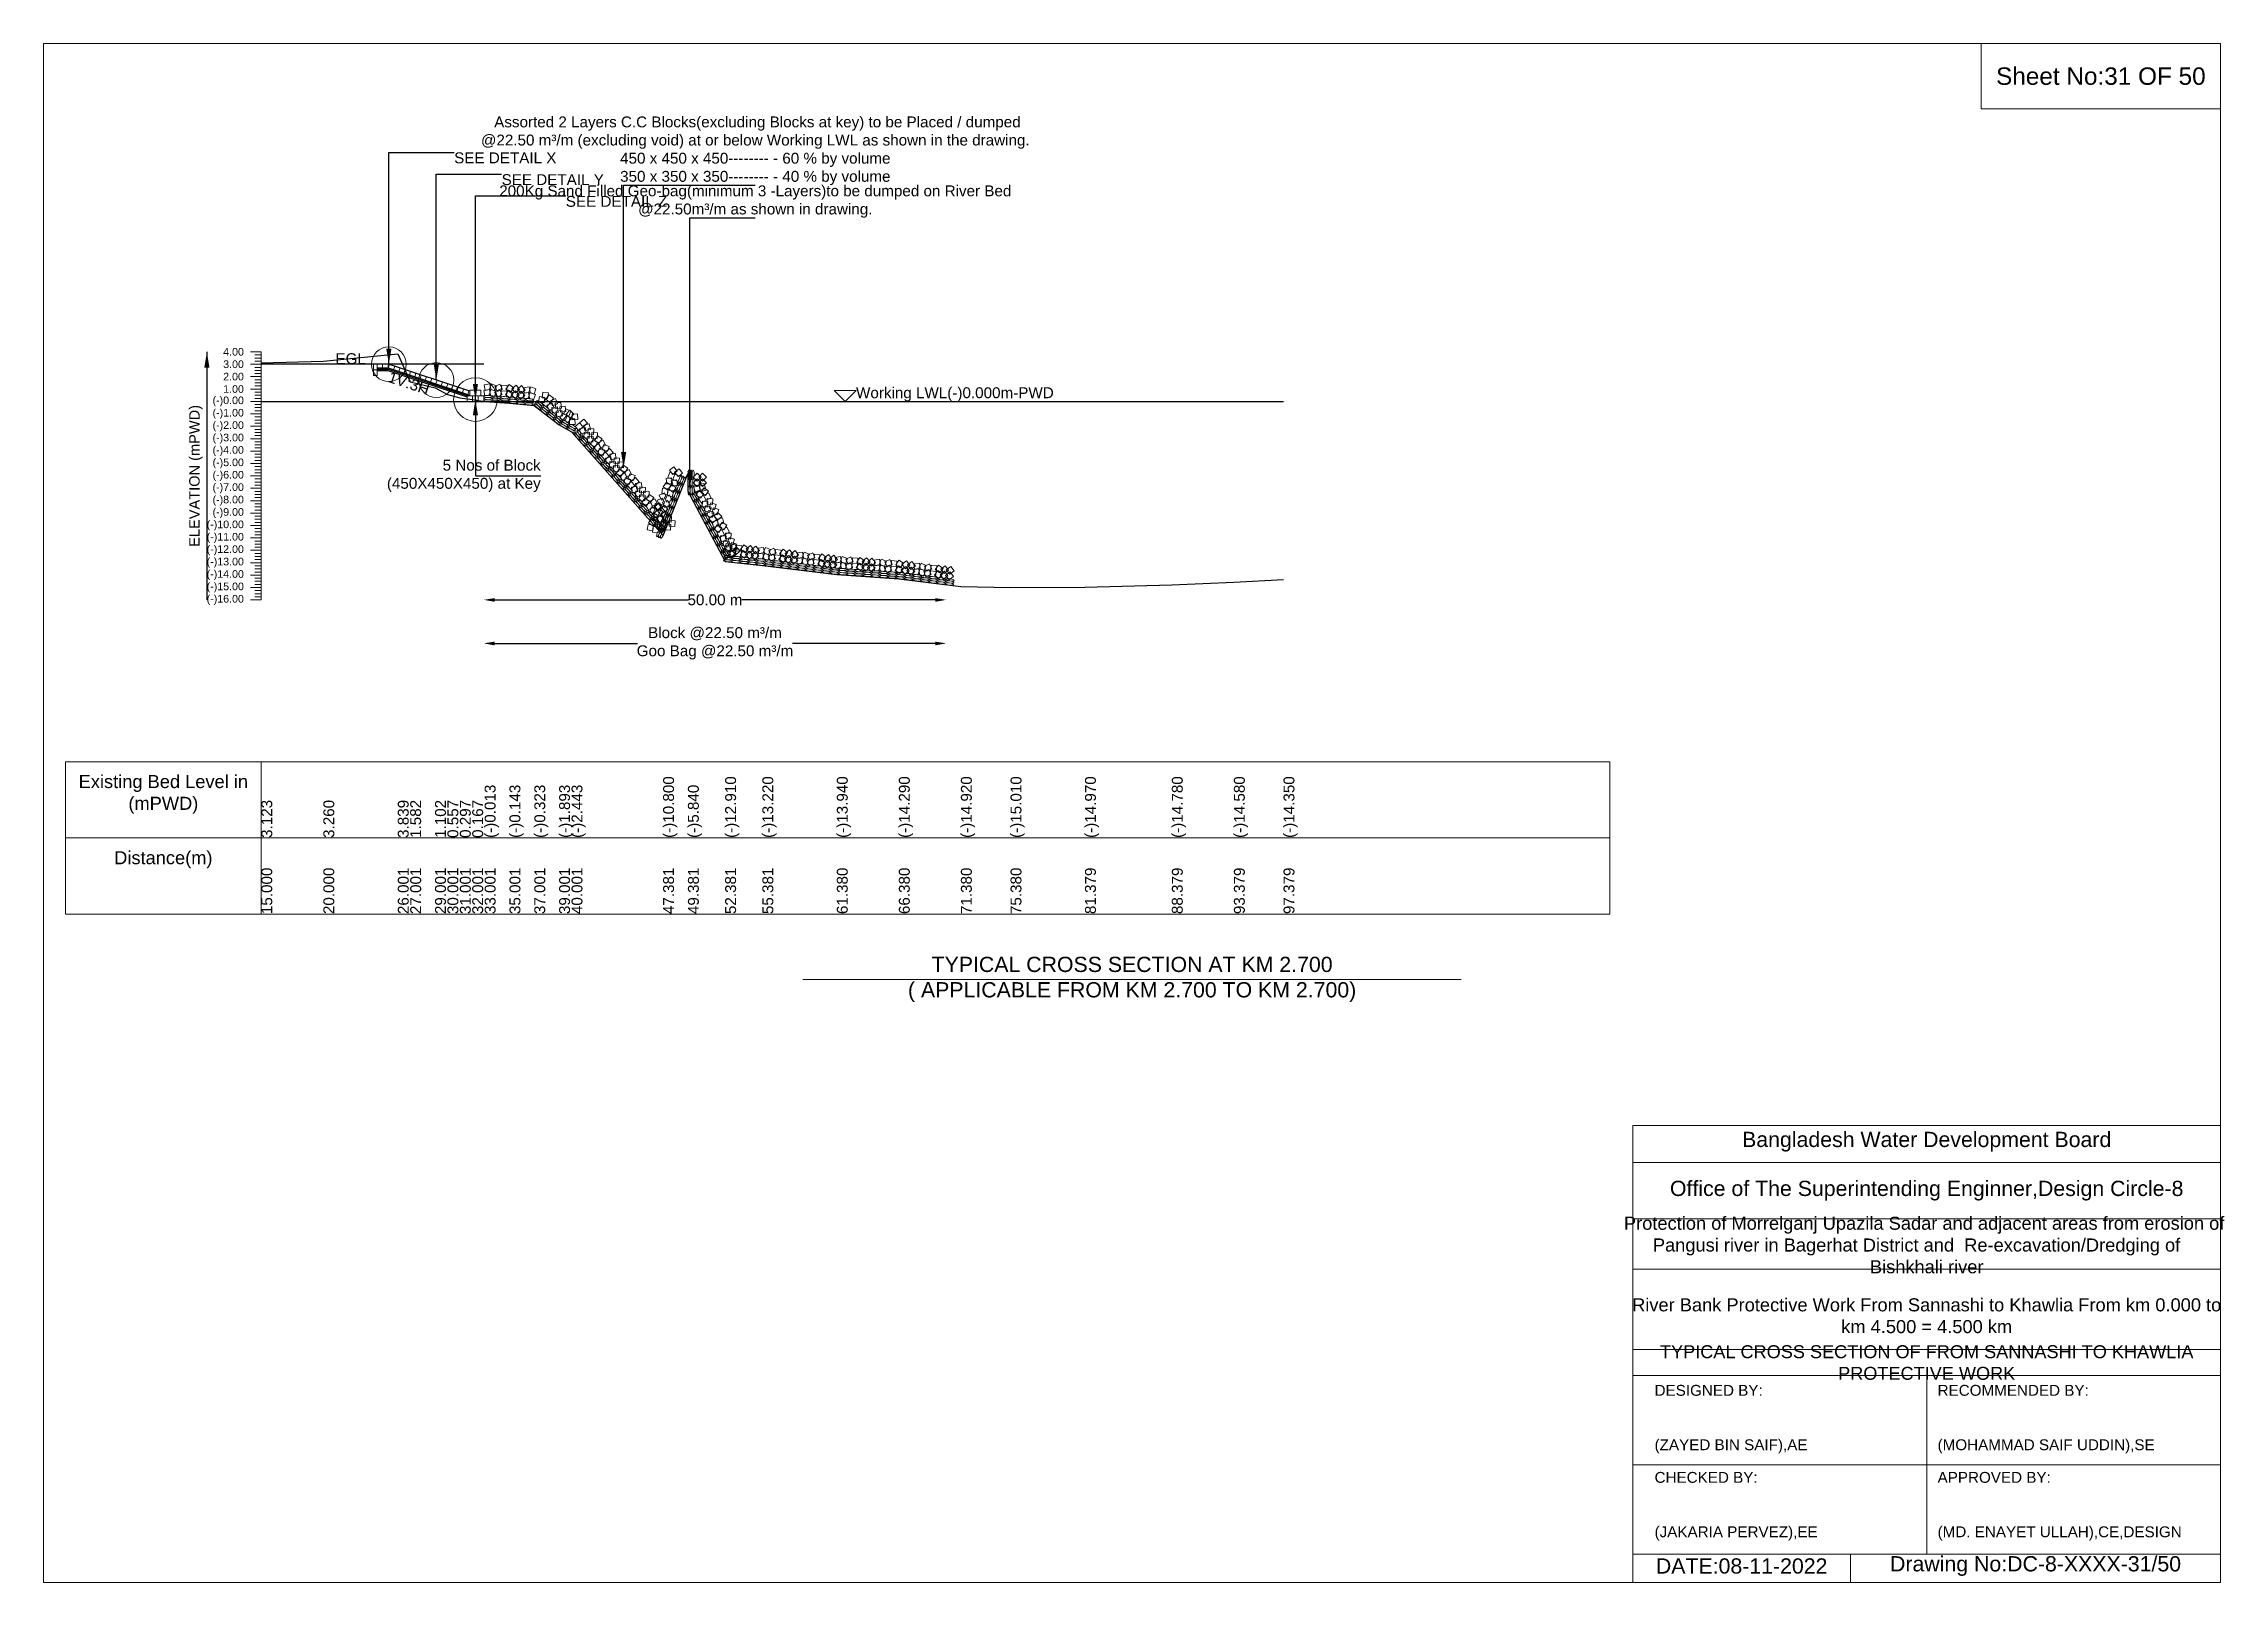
# Model space of a CAD drawing. Header units: inches. Extents: x 89000 to 845017, y -7071 to 0.
# Drawn here: x 550000 to 560017, y -7071 to 0 of the extents above; entities that cross this region are included whole.
import ezdxf

# ---------------------------------------------------------------- set-up
doc = ezdxf.new("R2010")
doc.units = ezdxf.units.IN
doc.header["$LTSCALE"] = 7
doc.header["$MEASUREMENT"] = 0
doc.header["$PDMODE"] = 3
for name, color, linetype, lineweight in [('Cross section Data Border', 7, 'Continuous', 9), ('Cross Section Labels', 7, 'Continuous', 9), ('Existing_Bed_Level for Xsection', 7, 'Continuous', 25), ('Long Section Labels', 7, 'Continuous', 9)]:
    doc.layers.add(name, color=color, linetype=linetype, lineweight=lineweight)
doc.styles.get("Standard").update_dxf_attribs({"font": 'arial.ttf'})
doc.dimstyles.new('Appron Lebeling Style', dxfattribs={"dimtxt": 50, "dimasz": 50, "dimexe": 0.18, "dimexo": 0.0625, "dimgap": 0.09, "dimtad": 0, "dimtih": 1, "dimtoh": 1, "dimdec": 4, "dimzin": 0, "dimdsep": 46, "dimtxsty": 'Standard', "dimcen": 0.09, "dimse1": 1, "dimse2": 1, "dimadec": 0, "dimazin": 0, "dimtfac": 1, "dimtdec": 4, "dimtofl": 0, "dimtmove": 0, "dimatfit": 3, "dimfxl": 1, "dimtolj": 1, "dimtzin": 0, "dimarcsym": 0})
doc.dimstyles.get("Standard").update_dxf_attribs({"dimtxt": 0.18, "dimasz": 0.18, "dimexe": 0.18, "dimexo": 0.0625, "dimgap": 0.09, "dimtad": 0, "dimtih": 1, "dimtoh": 1, "dimdec": 4, "dimzin": 0, "dimdsep": 46, "dimtxsty": 'Standard', "dimcen": 0.09, "dimadec": 0, "dimazin": 0, "dimtfac": 1, "dimtdec": 4, "dimtofl": 0, "dimtmove": 0, "dimatfit": 3, "dimfxl": 1, "dimtolj": 1, "dimtzin": 0, "dimarcsym": 0})

msp = doc.modelspace()

# ---------------------------------------------------------------- texts
at = {"layer": 'Cross section Data Border', "char_height": 60, "width": 800, "attachment_point": 5}
for s, insert in [('Existing Bed Level in (mPWD)', (550550, -3450)), ('Distance(m)', (550550, -3750))]:
    msp.add_mtext(s, dxfattribs=dict(at, insert=insert))
at = {"layer": 'Cross Section Labels'}
for s, insert, char_height, attachment_point in [('Sheet No:31 OF 50', (559450, -150), 80, 5), (' Assorted 2 Layers C.C Blocks(excluding Blocks at key) to be Placed / dumped^J@22.50 m³/m (excluding void) at or below Working LWL as shown in the drawing.^J450 x 450 x 450-------- - 60 % by volume^J350 x 350 x 350-------- - 40 % by volume', (553269.18173, -650), 50, 8), ('SEE DETAIL X', (551885.85491, -500), 50, 1), ('SEE DETAIL Y', (552103.87991, -600), 50, 1), ('200Kg Sand Filled Geo-bag(minimum 3 -Layers)to be dumped on River Bed^J@22.50m³/m as shown in drawing.', (553269.18173, -800), 50, 8), ('SEE DETAIL Z', (552398.85491, -700), 50, 1), ('EGL', (551480.47996, -1473.43), 50, 9), ('Working LWL(-)0.000m-PWD', (553731.90491, -1644.43), 50, 7), ('5 Nos of Block ^J(450X450X450) at Key', (552283.42991, -1986.43), 50, 6), ('TYPICAL CROSS SECTION AT KM 2.700^J( APPLICABLE FROM KM 2.700 TO KM 2.700)', (555000, -4300), 70, 5), ('Bangladesh Water Development Board', (558650, -5046), 70, 5), ('Office of The Superintending Enginner,Design Circle-8', (558650, -5271), 70, 5)]:
    msp.add_mtext(s, dxfattribs=dict(at, insert=insert, char_height=char_height, attachment_point=attachment_point))
at = {"layer": 'Cross Section Labels', "insert": (551685.85492, -1536.80497), "char_height": 50, "attachment_point": 2, "rotation": 341.565051177}
msp.add_mtext('1V:3H', dxfattribs=at)
at = {"layer": 'Cross Section Labels'}
for s, insert, char_height, width, attachment_point in [('Protection of Morrelganj Upazila Sadar and adjacent areas from erosion of  Pangusi river in Bagerhat District and  Re-excavation/Dredging of     Bishkhali river', (558650, -5521), 60, 2800, 5), ('River Bank Protective Work From Sannashi to Khawlia From km 0.000 to km 4.500 = 4.500 km', (558650, -5846), 60, 2700, 5), ('TYPICAL CROSS SECTION OF FROM SANNASHI TO KHAWLIA PROTECTIVE WORK', (558650, -6061), 59.5765532, 2800, 5), ('DESIGNED BY:^J^J^J(ZAYED BIN SAIF),AE', (557400, -6321), 50, 1400, 4), ('RECOMMENDED BY:^J^J^J(MOHAMMAD SAIF UDDIN),SE', (558700, -6321), 50, 1400, 4), ('CHECKED BY:^J^J^J(JAKARIA PERVEZ),EE', (557400, -6721), 50, 1400, 4), ('APPROVED BY:^J^J^J(MD. ENAYET ULLAH),CE,DESIGN', (558700, -6721), 50, 1400, 4), ('DATE:08-11-2022', (557800, -6996), 70, 1400, 5), ('Drawing No:DC-8-XXXX-31/50', (559150, -6996), 70, 2200, 5)]:
    msp.add_mtext(s, dxfattribs=dict(at, insert=insert, char_height=char_height, width=width, attachment_point=attachment_point))
at = {"layer": 'Long Section Labels', "char_height": 35, "attachment_point": 6}
for s, insert in [('4.00', (550920, -1416.43)), ('3.00', (550920, -1473.43)), ('2.00', (550920, -1530.43)), ('1.00', (550920, -1587.43)), ('(-)0.00', (550920, -1644.43)), ('(-)1.00', (550920, -1701.43)), ('(-)2.00', (550920, -1758.43)), ('(-)3.00', (550920, -1815.43)), ('(-)4.00', (550920, -1872.43)), ('(-)5.00', (550920, -1929.43)), ('(-)6.00', (550920, -1986.43)), ('(-)7.00', (550920, -2043.43)), ('(-)8.00', (550920, -2100.43)), ('(-)10.00', (550920, -2214.43)), ('(-)9.00', (550920, -2157.43)), ('(-)11.00', (550920, -2271.43)), ('(-)12.00', (550920, -2328.43)), ('(-)13.00', (550920, -2385.43)), ('(-)14.00', (550920, -2442.43)), ('(-)15.00', (550920, -2499.43)), ('(-)16.00', (550920, -2556.43))]:
    msp.add_mtext(s, dxfattribs=dict(at, insert=insert))
at = {"layer": 'Long Section Labels', "rotation": 90}
for s, insert, char_height, attachment_point in [('ELEVATION (mPWD)', (550700, -1986.43), 48, 5), ('(-)10.800', (552845.70648, -3650), 50, 1), ('(-)12.910', (553130.68398, -3650), 50, 1), ('(-)13.220', (553301.67243, -3650), 50, 1), ('(-)13.940', (553643.65271, -3650), 50, 1), ('(-)14.290', (553928.63901, -3650), 50, 1), ('(-)14.920', (554213.62722, -3650), 50, 1), ('(-)15.010', (554441.61892, -3650), 50, 1), ('(-)14.970', (554783.60799, -3650), 50, 1), ('(-)14.780', (555182.59712, -3650), 50, 1), ('(-)14.580', (555467.59036, -3650), 50, 1), ('(-)14.350', (555695.58544, -3650), 50, 1), ('3.123', (551000, -3650), 50, 1), ('3.260', (551285.00583, -3650), 50, 1), ('3.839', (551627.01306, -3650), 50, 1), ('1.582', (551684.01445, -3650), 50, 1), ('1.102', (551798.01686, -3650), 50, 1), ('0.557', (551855.01788, -3650), 50, 1), ('0.297', (551912.01927, -3650), 50, 1), ('0.167', (551969.02028, -3650), 50, 1), ('(-)0.013', (552026.02167, -3650), 50, 1), ('(-)0.143', (552140.02408, -3650), 50, 1), ('(-)0.323', (552254.02649, -3650), 50, 1), ('(-)1.893', (552368.0289, -3650), 50, 1), ('(-)2.443', (552425.02992, -3650), 50, 1), ('(-)5.840', (552959.69693, -3650), 50, 1), ('15.000', (551000, -4000), 50, 1), ('20.000', (551285.00583, -4000), 50, 1), ('26.001', (551627.01306, -4000), 50, 1), ('27.001', (551684.01445, -4000), 50, 1), ('29.001', (551798.01686, -4000), 50, 1), ('30.001', (551855.01788, -4000), 50, 1), ('31.001', (551912.01927, -4000), 50, 1), ('32.001', (551969.02028, -4000), 50, 1), ('33.001', (552026.02167, -4000), 50, 1), ('35.001', (552140.02408, -4000), 50, 1), ('37.001', (552254.02649, -4000), 50, 1), ('39.001', (552368.0289, -4000), 50, 1), ('40.001', (552425.02992, -4000), 50, 1), ('47.381', (552845.70648, -4000), 50, 1), ('49.381', (552959.69693, -4000), 50, 1), ('49.381', (552959.69693, -4000), 50, 1), ('52.381', (553130.68398, -4000), 50, 1), ('55.381', (553301.67243, -4000), 50, 1), ('61.380', (553643.65271, -4000), 50, 1), ('66.380', (553928.63901, -4000), 50, 1), ('71.380', (554213.62722, -4000), 50, 1), ('75.380', (554441.61892, -4000), 50, 1), ('81.379', (554783.60799, -4000), 50, 1), ('88.379', (555182.59712, -4000), 50, 1), ('93.379', (555467.59036, -4000), 50, 1), ('97.379', (555695.58544, -4000), 50, 1)]:
    msp.add_mtext(s, dxfattribs=dict(at, insert=insert, char_height=char_height, attachment_point=attachment_point))

# ---------------------------------------------------------------- blocks, each defined once
blk = doc.blocks.new('*D317')
at = {"layer": 'Cross Section Labels', "color": 0, "lineweight": -2, "transparency": 16777216}
for p, q in [((552072, -2556), (552961, -2556)), ((554096, -2556), (553207, -2556))]:
    blk.add_line(p, q, dxfattribs=at)
at = {"layer": 'Cross Section Labels', "color": 0, "transparency": 16777216}
for points in [[(552072, -2548), (552072, -2565), (552022, -2556)], [(554096, -2548), (554096, -2565), (554146, -2556)]]:
    blk.add_solid(points, dxfattribs=at)
at = {"layer": 'Defpoints', "color": 0, "transparency": 16777216}
for p in [(552022, -1644), (554146, -2486), (554146, -2556)]:
    blk.add_point(p, dxfattribs=at)
at = {"layer": 'Cross Section Labels', "color": 0, "transparency": 16777216, "insert": (553084, -2556), "char_height": 50, "attachment_point": 5}
blk.add_mtext('\\A1;50.00 m', dxfattribs=at)
blk = doc.blocks.new('*D318')
at = {"layer": 'Cross Section Labels', "color": 0, "lineweight": -2, "transparency": 16777216}
for p, q in [((552072, -2756), (552728, -2756)), ((554096, -2756), (553440, -2756))]:
    blk.add_line(p, q, dxfattribs=at)
at = {"layer": 'Cross Section Labels', "color": 0, "transparency": 16777216}
for points in [[(552072, -2748), (552072, -2765), (552022, -2756)], [(554096, -2748), (554096, -2765), (554146, -2756)]]:
    blk.add_solid(points, dxfattribs=at)
at = {"layer": 'Defpoints', "color": 0, "transparency": 16777216}
for p in [(552022, -1644), (554146, -2486), (554146, -2756)]:
    blk.add_point(p, dxfattribs=at)
at = {"layer": 'Cross Section Labels', "color": 0, "transparency": 16777216, "insert": (553084, -2756), "char_height": 50, "attachment_point": 5}
blk.add_mtext('\\A1;Block @22.50 m³/m ^JGoo Bag @22.50 m³/m ', dxfattribs=at)

# ---------------------------------------------------------------- dimensions: what is measured, and where the dimension line sits
at = {"layer": 'Cross Section Labels'}
for base, text, picture, middle in [((554146.24552, -2556.43), '50.00 m', '*D317', (553084.07521, -2556.43)), ((554146.24552, -2756.43), 'Block @22.50 m³/m ^JGoo Bag @22.50 m³/m ', '*D318', (553084.07521, -2756.43))]:
    dim = msp.add_linear_dim(base=base, p1=(552021.90491, -1644.43), p2=(554146.24552, -2486.37955), text=text, dimstyle='Appron Lebeling Style', dxfattribs=at)
    dim.commit()
    dim.dimension.update_dxf_attribs({"geometry": picture, "text_midpoint": middle})

# ---------------------------------------------------------------- linework, layer by layer
at = {"layer": 'Cross section Data Border'}
msp.add_lwpolyline([(550100, -3300), (557194.00564, -3300), (557194.00564, -4000), (550100, -4000)], close=True, dxfattribs=at)
for points in [[(551000, -3300), (551000, -4000)], [(550100, -3650), (557194.00564, -3650)]]:
    msp.add_lwpolyline(points, dxfattribs=at)
at = {"layer": 'Cross Section Labels'}
for points in [[(550000, 0), (560000, 0), (560000, -7071), (550000, -7071)], [(558900, 0), (560000, 0), (560000, -300), (558900, -300)], [(553681.90491, -1644.43), (553731.90491, -1594.43), (553631.90491, -1594.43)]]:
    msp.add_lwpolyline(points, close=True, dxfattribs=at)
for points in [[(553488, -4300), (555000, -4300), (556512, -4300)], [(557300, -7071), (557300, -4971), (560000, -4971)], [(557300, -5141), (560000, -5141)], [(557300, -5401), (560000, -5401)], [(557300, -5631), (560000, -5631)], [(557300, -6001), (560000, -6001)], [(557300, -6121), (560000, -6121)], [(558650, -6121), (558650, -6941)], [(557300, -6531), (560000, -6531)], [(557300, -6941), (560000, -6941)], [(558300, -6941), (558300, -7071)]]:
    msp.add_lwpolyline(points, dxfattribs=at)
for centre, radius in [((551585.85491, -1473.43), 80), ((551803.87991, -1546.105), 80), ((551983.42991, -1635.88), 100)]:
    msp.add_circle(centre, radius, dxfattribs=at)
at = {"layer": 'Existing_Bed_Level for Xsection'}
for points in [[(551000, -1466.419), (551285.00583, -1458.61), (551627.01306, -1425.607), (551684.01445, -1554.256), (551798.01686, -1581.616), (551855.01788, -1612.681), (551912.01927, -1627.501), (551969.02028, -1634.911), (552026.02167, -1645.171), (552140.02408, -1652.581), (552254.02649, -1662.841), (552368.0289, -1752.331), (552425.02992, -1783.681), (552845.70648, -2260.03), (552959.69693, -1977.31), (552959.69693, -2057.11), (553130.68398, -2380.3), (553301.67243, -2397.97), (553643.65271, -2439.01), (553928.63901, -2458.96), (554213.62722, -2494.87), (554441.61892, -2500), (554783.60799, -2497.72), (555182.59712, -2486.89), (555467.59036, -2475.49), (555695.58544, -2462.38)], [(552021.90491, -1473.43), (551000, -1473.43)], [(551957.77991, -1597.405), (551588.48745, -1474.30752), (551585.85491, -1473.43), (551583.07996, -1473.43), (551531.77996, -1473.43)], [(551531.77996, -1490.53), (551583.07996, -1490.53), (551957.77991, -1615.42998)], [(551531.77996, -1496.23), (551582.15498, -1496.23), (551949.80498, -1618.78)], [(551531.77996, -1501.93), (551581.22999, -1501.93), (551944.95491, -1623.17164)], [(551000, -1644.43), (555695.58544, -1644.43)]]:
    msp.add_lwpolyline(points, dxfattribs=at)
at = {"layer": 'Long Section Labels'}
for points in [[(551000, -1416.43), (550950, -1416.43)], [(551000, -1473.43), (550950, -1473.43)], [(551000, -1430.68), (550970, -1430.68)], [(551000, -1444.93), (550970, -1444.93)], [(551000, -1459.18), (550970, -1459.18)], [(551000, -1487.68), (550970, -1487.68)], [(551000, -1501.93), (550970, -1501.93)], [(551000, -2556.43), (551000, -2499.43), (551000, -2442.43), (551000, -2385.43), (551000, -2328.43), (551000, -2271.43), (551000, -2214.43), (551000, -2157.43), (551000, -2100.43), (551000, -2043.43), (551000, -1986.43), (551000, -1929.43), (551000, -1872.43), (551000, -1815.43), (551000, -1758.43), (551000, -1701.43), (551000, -1644.43), (551000, -1587.43), (551000, -1530.43), (551000, -1473.43), (551000, -1416.43)], [(551000, -1530.43), (550950, -1530.43)], [(551000, -1587.43), (550950, -1587.43)], [(551000, -1516.18), (550970, -1516.18)], [(551000, -1544.68), (550970, -1544.68)], [(551000, -1558.93), (550970, -1558.93)], [(551000, -1573.18), (550970, -1573.18)], [(551000, -1601.68), (550970, -1601.68)], [(551000, -1644.43), (550950, -1644.43)], [(551000, -1701.43), (550950, -1701.43)], [(551000, -1615.93), (550970, -1615.93)], [(551000, -1630.18), (550970, -1630.18)], [(551000, -1658.68), (550970, -1658.68)], [(551000, -1672.93), (550970, -1672.93)], [(551000, -1687.18), (550970, -1687.18)], [(551000, -1758.43), (550950, -1758.43)], [(551000, -1715.68), (550970, -1715.68)], [(551000, -1729.93), (550970, -1729.93)], [(551000, -1744.18), (550970, -1744.18)], [(551000, -1772.68), (550970, -1772.68)], [(551000, -1786.93), (550970, -1786.93)], [(551000, -1801.18), (550970, -1801.18)], [(551000, -1815.43), (550950, -1815.43)], [(551000, -1872.43), (550950, -1872.43)], [(551000, -1829.68), (550970, -1829.68)], [(551000, -1843.93), (550970, -1843.93)], [(551000, -1858.18), (550970, -1858.18)], [(551000, -1886.68), (550970, -1886.68)], [(551000, -1900.93), (550970, -1900.93)], [(551000, -1929.43), (550950, -1929.43)], [(551000, -1986.43), (550950, -1986.43)], [(551000, -1915.18), (550970, -1915.18)], [(551000, -1943.68), (550970, -1943.68)], [(551000, -1957.93), (550970, -1957.93)], [(551000, -1972.18), (550970, -1972.18)], [(551000, -2000.68), (550970, -2000.68)], [(551000, -2043.43), (550950, -2043.43)], [(551000, -2100.43), (550950, -2100.43)], [(551000, -2014.93), (550970, -2014.93)], [(551000, -2029.18), (550970, -2029.18)], [(551000, -2057.68), (550970, -2057.68)], [(551000, -2071.93), (550970, -2071.93)], [(551000, -2086.18), (550970, -2086.18)], [(551000, -2157.43), (550950, -2157.43)], [(551000, -2114.68), (550970, -2114.68)], [(551000, -2128.93), (550970, -2128.93)], [(551000, -2143.18), (550970, -2143.18)], [(551000, -2171.68), (550970, -2171.68)], [(551000, -2185.93), (550970, -2185.93)], [(551000, -2200.18), (550970, -2200.18)], [(551000, -2214.43), (550950, -2214.43)], [(551000, -2271.43), (550950, -2271.43)], [(551000, -2228.68), (550970, -2228.68)], [(551000, -2242.93), (550970, -2242.93)], [(551000, -2257.18), (550970, -2257.18)], [(551000, -2285.68), (550970, -2285.68)], [(551000, -2299.93), (550970, -2299.93)], [(551000, -2328.43), (550950, -2328.43)], [(551000, -2385.43), (550950, -2385.43)], [(551000, -2314.18), (550970, -2314.18)], [(551000, -2342.68), (550970, -2342.68)], [(551000, -2356.93), (550970, -2356.93)], [(551000, -2371.18), (550970, -2371.18)], [(551000, -2399.68), (550970, -2399.68)], [(551000, -2442.43), (550950, -2442.43)], [(551000, -2499.43), (550950, -2499.43)], [(551000, -2413.93), (550970, -2413.93)], [(551000, -2428.18), (550970, -2428.18)], [(551000, -2456.68), (550970, -2456.68)], [(551000, -2470.93), (550970, -2470.93)], [(551000, -2485.18), (550970, -2485.18)], [(551000, -2556.43), (550950, -2556.43)], [(551000, -2513.68), (550970, -2513.68)], [(551000, -2527.93), (550970, -2527.93)], [(551000, -2542.18), (550970, -2542.18)]]:
    msp.add_lwpolyline(points, dxfattribs=at)
for points in [[(551531.77996, -1473.43), (551514.67996, -1473.43), (551514.67996, -1499.08), (551531.77996, -1499.08)], [(551531.77996, -1499.08), (551514.67996, -1499.08), (551514.67996, -1524.73), (551531.77996, -1524.73)], [(551557.42996, -1473.43), (551531.77996, -1473.43), (551531.77996, -1490.53), (551557.42996, -1490.53)], [(551583.07996, -1473.43), (551557.42996, -1473.43), (551557.42996, -1490.53), (551583.07996, -1490.53)], [(551612.82118, -1482.41876), (551588.48745, -1474.30752), (551583.07996, -1490.53), (551607.41369, -1498.64124)], [(551637.15491, -1490.53), (551612.82118, -1482.41876), (551607.41369, -1498.64124), (551631.74741, -1506.75248)], [(551661.48863, -1498.64124), (551637.15491, -1490.53), (551631.74741, -1506.75248), (551656.08114, -1514.86373)], [(551685.82236, -1506.75248), (551661.48863, -1498.64124), (551656.08114, -1514.86373), (551680.41487, -1522.97497)], [(551710.15609, -1514.86373), (551685.82236, -1506.75248), (551680.41487, -1522.97497), (551704.74859, -1531.08621)], [(551734.48981, -1522.97497), (551710.15609, -1514.86373), (551704.74859, -1531.08621), (551729.08232, -1539.19745)], [(551758.82354, -1531.08621), (551734.48981, -1522.97497), (551729.08232, -1539.19745), (551753.41604, -1547.3087)], [(551783.15727, -1539.19745), (551758.82354, -1531.08621), (551753.41604, -1547.3087), (551777.74977, -1555.41994)], [(551807.49099, -1547.3087), (551783.15727, -1539.19745), (551777.74977, -1555.41994), (551802.0835, -1563.53118)], [(551831.82472, -1555.41994), (551807.49099, -1547.3087), (551802.0835, -1563.53118), (551826.41722, -1571.64242)], [(551856.15845, -1563.53118), (551831.82472, -1555.41994), (551826.41722, -1571.64242), (551850.75095, -1579.75366)], [(551880.49217, -1571.64242), (551856.15845, -1563.53118), (551850.75095, -1579.75366), (551875.08468, -1587.86491)], [(551904.8259, -1579.75366), (551880.49217, -1571.64242), (551875.08468, -1587.86491), (551899.4184, -1595.97615)], [(551929.15963, -1587.86491), (551904.8259, -1579.75366), (551899.4184, -1595.97615), (551923.75213, -1604.08739)], [(551953.49335, -1595.97615), (551929.15963, -1587.86491), (551923.75213, -1604.08739), (551948.08586, -1612.19863)], [(551983.42991, -1593.13), (551957.77991, -1593.13), (551957.77991, -1618.78), (551983.42991, -1618.78)], [(552009.07991, -1593.13), (551983.42991, -1593.13), (551983.42991, -1618.78), (552009.07991, -1618.78)], [(552047.42826, -1588.83667), (552022.27485, -1593.85943), (552027.29761, -1619.01285), (552052.45102, -1613.99009)], [(552049.09197, -1563.24068), (552023.93855, -1568.26344), (552028.96131, -1593.41686), (552054.11473, -1588.3941)], [(552079.22302, -1597.56099), (552054.93144, -1589.32437), (552046.69483, -1613.61594), (552070.9864, -1621.85256)], [(552080.88672, -1571.965), (552056.59515, -1563.72838), (552048.35853, -1588.01996), (552072.65011, -1596.25657)], [(552094.38592, -1590.07775), (552071.38049, -1601.42116), (552082.7239, -1624.42659), (552105.72933, -1613.08317)], [(552096.04962, -1564.48176), (552073.0442, -1575.82517), (552084.38761, -1598.8306), (552107.39303, -1587.48719)], [(552127.78074, -1596.94973), (552102.18476, -1595.28603), (552100.52105, -1620.88201), (552126.11704, -1622.54572)], [(552129.44445, -1571.35374), (552103.84846, -1569.69004), (552102.18476, -1595.28603), (552127.78074, -1596.94973)], [(552157.53162, -1607.02087), (552136.18818, -1592.79484), (552121.96215, -1614.13829), (552143.3056, -1628.36431)], [(552159.19533, -1581.42488), (552137.85188, -1567.19885), (552123.62585, -1588.5423), (552144.9693, -1602.76832)], [(552167.97025, -1594.82118), (552148.27367, -1611.25187), (552164.70436, -1630.94845), (552184.40094, -1614.51776)], [(552170.26941, -1569.27444), (552150.57283, -1585.70512), (552167.00352, -1605.4017), (552186.70009, -1588.97101)], [(552209.94898, -1616.80253), (552193.50261, -1597.11905), (552173.81913, -1613.56542), (552190.2655, -1633.2489)], [(552212.24814, -1591.25578), (552195.80177, -1571.5723), (552176.11829, -1588.01867), (552192.56465, -1607.70215)], [(552227.86791, -1602.64979), (552202.59746, -1607.04603), (552206.9937, -1632.31648), (552232.26415, -1627.92024)], [(552230.16707, -1577.10304), (552204.89662, -1581.49928), (552209.29286, -1606.76973), (552234.5633, -1602.37349)], [(552261.73524, -1586.61465), (552237.65581, -1577.77701), (552228.81818, -1601.85644), (552252.89761, -1610.69407)], [(552318.734, -1605.49684), (552293.34405, -1601.85364), (552289.70085, -1627.24359), (552315.0908, -1630.88679)], [(551970.60491, -1618.78), (551944.95491, -1618.78), (551944.95491, -1644.43), (551970.60491, -1644.43)], [(551996.25491, -1618.78), (551970.60491, -1618.78), (551970.60491, -1644.43), (551996.25491, -1644.43)], [(552021.90491, -1618.78), (551996.25491, -1618.78), (551996.25491, -1644.43), (552021.90491, -1644.43)], [(552259.43608, -1612.16139), (552235.35665, -1603.32376), (552226.51902, -1627.40319), (552250.59845, -1636.24082)], [(552302.896, -1625.67307), (552277.50605, -1622.02987), (552273.86284, -1647.41982), (552299.25279, -1651.06302)], [(552326.56276, -1650.21534), (552306.38653, -1634.37733), (552290.54853, -1654.55356), (552310.72476, -1670.39156)], [(552342.40077, -1630.03911), (552322.22454, -1614.20111), (552306.38653, -1634.37733), (552326.56276, -1650.21534)], [(552345.41531, -1675.33751), (552335.84694, -1651.53901), (552312.04843, -1661.10739), (552321.61681, -1684.90589)], [(552361.25332, -1655.16129), (552351.68494, -1631.36279), (552327.88644, -1640.93116), (552337.45481, -1664.72966)], [(552360.11294, -1669.79817), (552334.64581, -1672.85562), (552337.70326, -1698.32274), (552363.17039, -1695.26529)], [(552375.95094, -1649.62194), (552350.48382, -1652.67939), (552353.54126, -1678.14651), (552379.00839, -1675.08907)], [(552383.35553, -1711.09194), (552380.27781, -1685.62725), (552354.81312, -1688.70498), (552357.89085, -1714.16966)], [(552399.19354, -1690.91571), (552396.11581, -1665.45103), (552370.65113, -1668.52875), (552373.72885, -1693.99344)], [(552406.09133, -1708.9773), (552382.50139, -1698.90569), (552372.42978, -1722.49562), (552396.01972, -1732.56724)], [(552421.92933, -1688.80107), (552398.3394, -1678.72946), (552388.26778, -1702.3194), (552411.85772, -1712.39101)], [(552436.02272, -1702.29395), (552417.51635, -1684.53341), (552399.75582, -1703.03979), (552418.26219, -1720.80032)], [(552452.9281, -1701.94693), (552427.28332, -1702.46411), (552427.8005, -1728.1089), (552453.44528, -1727.59172)], [(552423.66168, -1724.76898), (552405.1553, -1707.00845), (552387.39477, -1725.51482), (552405.90115, -1743.27536)], [(552440.56706, -1724.42196), (552414.92227, -1724.93914), (552415.43945, -1750.58393), (552441.08424, -1750.06675)], [(552478.50747, -1761.57065), (552461.52852, -1742.34469), (552442.30256, -1759.32365), (552459.28152, -1778.54961)], [(552497.73343, -1744.59169), (552480.75447, -1725.36573), (552461.52852, -1742.34469), (552478.50747, -1761.57065)], [(552492.50541, -1789.68826), (552487.39913, -1764.55167), (552462.26254, -1769.65795), (552467.36882, -1794.79455)], [(552507.96252, -1786.89854), (552482.36241, -1785.29948), (552480.76335, -1810.89959), (552506.36346, -1812.49865)], [(552511.73137, -1772.70931), (552506.62509, -1747.57271), (552481.48849, -1752.67899), (552486.59478, -1777.81559)], [(552527.18848, -1769.91958), (552501.58837, -1768.32052), (552499.98931, -1793.92063), (552525.58941, -1795.51969)], [(552542.5792, -1814.73609), (552544.15787, -1789.13472), (552518.5565, -1787.55604), (552516.97783, -1813.15741)], [(552565.3225, -1816.76841), (552543.9432, -1802.59633), (552529.77112, -1823.97563), (552551.15042, -1838.14772)], [(552523.35324, -1831.71505), (552524.93192, -1806.11368), (552499.33054, -1804.535), (552497.75187, -1830.13637)], [(552546.09654, -1833.74737), (552524.71724, -1819.57529), (552510.54516, -1840.95459), (552531.92446, -1855.12667)], [(552562.4935, -1862.35087), (552551.07374, -1839.38325), (552528.10612, -1850.80301), (552539.52588, -1873.77063)], [(552578.52254, -1867.73437), (552554.21024, -1859.55913), (552546.03499, -1883.87142), (552570.34729, -1892.04667)], [(552581.71946, -1845.37191), (552570.29969, -1822.40429), (552547.33208, -1833.82405), (552558.75184, -1856.79167)], [(552597.36018, -1896.15236), (552580.38123, -1876.9264), (552561.15527, -1893.90536), (552578.13423, -1913.13131)], [(552597.7485, -1850.75542), (552573.4362, -1842.58017), (552565.26095, -1866.89246), (552589.57325, -1875.06771)], [(552616.58614, -1879.1734), (552599.60718, -1859.94744), (552580.38123, -1876.9264), (552597.36018, -1896.15236)], [(552611.35812, -1924.26997), (552606.25184, -1899.13338), (552581.11525, -1904.23966), (552586.22153, -1929.37625)], [(552630.58408, -1907.29101), (552625.4778, -1882.15442), (552600.3412, -1887.2607), (552605.44749, -1912.39729)], [(552646.04119, -1904.50129), (552620.44108, -1902.90223), (552618.84202, -1928.50234), (552644.44212, -1930.1014)], [(552626.81523, -1921.48025), (552601.21512, -1919.88119), (552599.61606, -1945.4813), (552625.21617, -1947.08036)], [(552642.20595, -1966.29675), (552643.78463, -1940.69538), (552618.18325, -1939.11671), (552616.60458, -1964.71808)], [(552664.94925, -1968.32908), (552643.56995, -1954.157), (552629.39787, -1975.5363), (552650.77717, -1989.70838)], [(552661.43191, -1949.3178), (552663.01058, -1923.71642), (552637.40921, -1922.13775), (552635.83054, -1947.73912)], [(552681.34621, -1996.93257), (552669.92645, -1973.96496), (552646.95883, -1985.38472), (552658.37859, -2008.35234)], [(552684.17521, -1951.35012), (552662.79591, -1937.17804), (552648.62383, -1958.55734), (552670.00313, -1972.72942)], [(552697.37525, -2002.31608), (552673.06295, -1994.14083), (552664.8877, -2018.45313), (552689.2, -2026.62838)], [(552700.57217, -1979.95362), (552689.15241, -1956.986), (552666.18479, -1968.40576), (552677.60455, -1991.37338)], [(552716.60121, -1985.33712), (552692.28891, -1977.16187), (552684.11366, -2001.47417), (552708.42596, -2009.64942)], [(552735.43885, -2013.7551), (552718.45989, -1994.52915), (552699.23394, -2011.50811), (552716.21289, -2030.73406)], [(552859.28912, -1998.86952), (552862.86192, -2024.26947), (552888.26187, -2020.69667), (552884.68907, -1995.29672)], [(552876.26832, -1969.30357), (552866.67672, -1993.09272), (552890.46587, -2002.68432), (552900.05747, -1978.89516)], [(552895.14538, -1944.1998), (552874.9537, -1960.0181), (552890.77201, -1980.20978), (552910.96368, -1964.39147)], [(552900.05747, -1978.89516), (552890.46587, -2002.68432), (552914.25502, -2012.27591), (552923.84662, -1988.48676)], [(552918.93453, -1953.7914), (552898.74285, -1969.6097), (552914.56116, -1989.80138), (552934.75283, -1973.98307)], [(553019.72922, -1992.02039), (553001.59915, -1973.87588), (552983.45464, -1992.00595), (553001.58471, -2010.15046)], [(553001.59915, -2035.80046), (553019.72922, -2017.65595), (553001.58471, -1999.52588), (552983.45464, -2017.67039)], [(553045.37922, -1992.02039), (553027.24915, -1973.87588), (553009.10464, -1992.00595), (553027.23471, -2010.15046)], [(553027.24915, -2035.80046), (553045.37922, -2017.65595), (553027.23471, -1999.52588), (553009.10464, -2017.67039)], [(552716.21289, -2030.73406), (552699.23394, -2011.50811), (552680.00798, -2028.48706), (552696.98694, -2047.71302)], [(552730.21083, -2058.85168), (552725.10455, -2033.71508), (552699.96796, -2038.82137), (552705.07424, -2063.95796)], [(552745.66794, -2056.06196), (552720.06783, -2054.4629), (552718.46877, -2080.063), (552744.06888, -2081.66206)], [(552749.43679, -2041.87272), (552744.33051, -2016.73612), (552719.19391, -2021.84241), (552724.3002, -2046.979)], [(552761.05866, -2100.87846), (552762.63734, -2075.27709), (552737.03596, -2073.69841), (552735.45729, -2099.29979)], [(552764.8939, -2039.083), (552739.29379, -2037.48394), (552737.69473, -2063.08404), (552763.29483, -2064.68311)], [(552783.80196, -2102.91079), (552762.42266, -2088.7387), (552748.25058, -2110.11801), (552769.62988, -2124.29009)], [(552780.28462, -2083.8995), (552781.86329, -2058.29813), (552756.26192, -2056.71946), (552754.68325, -2082.32083)], [(552803.02792, -2085.93183), (552781.64862, -2071.75974), (552767.47654, -2093.13905), (552788.85584, -2107.31113)], [(552819.42488, -2114.53532), (552808.00512, -2091.5677), (552785.0375, -2102.98747), (552796.45726, -2125.95509)], [(552818.59034, -2098.15072), (552828.62013, -2121.75847), (552852.22788, -2111.72868), (552842.19809, -2088.12093)], [(552851.77629, -2064.32638), (552828.17654, -2074.37497), (552838.22512, -2097.97472), (552861.82488, -2087.92614)], [(552843.41276, -2043.07928), (552840.31018, -2068.54094), (552865.77185, -2071.64352), (552868.87443, -2046.18185)], [(552842.37949, -2107.74232), (552852.40928, -2131.35007), (552876.01703, -2121.32028), (552865.98724, -2097.71253)], [(552861.6504, -2015.61278), (552846.22443, -2036.10575), (552866.7174, -2051.53172), (552882.14337, -2031.03874)], [(552875.56544, -2073.91798), (552851.96569, -2083.96656), (552862.01427, -2107.56632), (552885.61403, -2097.51773)], [(552867.20191, -2052.67087), (552864.09933, -2078.13254), (552889.561, -2081.23512), (552892.66358, -2055.77345)], [(552885.43955, -2025.20437), (552870.01358, -2045.69735), (552890.50656, -2061.12332), (552905.93252, -2040.63034)], [(552883.07827, -2008.46112), (552886.65107, -2033.86107), (552912.05103, -2030.28827), (552908.47823, -2004.88831)], [(553017.3011, -2052.37866), (553010.65742, -2027.604), (552985.88276, -2034.24768), (552992.52644, -2059.02234)], [(553017.63114, -2057.64138), (553011.91784, -2032.63576), (552986.91223, -2038.34906), (552992.62552, -2063.35467)], [(553031.95003, -2066.6348), (553010.23391, -2052.98442), (552996.58353, -2074.70054), (553018.29965, -2088.35092)], [(553043.59565, -2098.6788), (553031.60056, -2076.00635), (553008.9281, -2088.00145), (553020.9232, -2110.6739)], [(553040.30359, -2045.64628), (553034.59029, -2020.64066), (553009.58468, -2026.35396), (553015.29798, -2051.35958)], [(553042.9511, -2052.37866), (553036.30742, -2027.604), (553011.53276, -2034.24768), (553018.17644, -2059.02234)], [(553054.62248, -2054.6397), (553032.90636, -2040.98933), (553019.25599, -2062.70544), (553040.9721, -2076.35582)], [(553050.60708, -2129.2955), (553051.5399, -2103.66247), (553025.90687, -2102.72965), (553024.97405, -2128.36268)], [(553066.26811, -2086.6837), (553054.27301, -2064.01125), (553031.60056, -2076.00635), (553043.59565, -2098.6788)], [(553073.27954, -2117.3004), (553074.21236, -2091.66737), (553048.57932, -2090.73455), (553047.6465, -2116.36759)], [(552800.19892, -2131.51428), (552788.77916, -2108.54666), (552765.81154, -2119.96643), (552777.2313, -2142.93404)], [(552794.50922, -2182.13684), (552779.08325, -2202.62982), (552799.57623, -2218.05578), (552815.00219, -2197.56281)], [(552816.22796, -2136.89779), (552791.91566, -2128.72254), (552783.74041, -2153.03484), (552808.05271, -2161.21008)], [(552792.14794, -2165.39359), (552795.72074, -2190.79354), (552821.1207, -2187.22074), (552817.5479, -2161.82078)], [(552835.0656, -2165.31577), (552818.08665, -2146.08981), (552798.86069, -2163.06877), (552815.83965, -2182.29473)], [(552809.12714, -2135.82763), (552799.53554, -2159.61679), (552823.32469, -2169.20838), (552832.91629, -2145.41923)], [(552818.29837, -2191.72844), (552802.8724, -2212.22141), (552823.36538, -2227.64738), (552838.79135, -2207.15441)], [(552835.45392, -2119.91883), (552811.14162, -2111.74358), (552802.96637, -2136.05588), (552827.27867, -2144.23113)], [(552828.0042, -2110.72387), (552807.81252, -2126.54217), (552823.63083, -2146.73385), (552843.8225, -2130.91554)], [(552815.9371, -2174.98518), (552819.5099, -2200.38513), (552844.90985, -2196.81233), (552841.33705, -2171.41238)], [(552854.29156, -2148.33681), (552837.3126, -2129.11085), (552818.08665, -2146.08981), (552835.0656, -2165.31577)], [(552849.06354, -2193.43338), (552843.95726, -2168.29679), (552818.82067, -2173.40307), (552823.92695, -2198.53967)], [(552832.91629, -2145.41923), (552823.32469, -2169.20838), (552847.11385, -2178.79998), (552856.70544, -2155.01083)], [(552851.79335, -2120.31546), (552831.60168, -2136.13377), (552847.41998, -2156.32544), (552867.61166, -2140.50714)], [(552864.52065, -2190.64366), (552838.92054, -2189.0446), (552837.32148, -2214.64471), (552862.92159, -2216.24377)], [(552868.2895, -2176.45443), (552863.18322, -2151.31783), (552838.04662, -2156.42411), (552843.15291, -2181.56071)], [(552883.74661, -2173.6647), (552858.1465, -2172.06564), (552856.54744, -2197.66575), (552882.14754, -2199.26481)], [(552899.13733, -2218.48121), (552900.716, -2192.87984), (552875.11463, -2191.30116), (552873.53596, -2216.90253)], [(553066.2873, -2130.2096), (553041.77664, -2122.64981), (553034.21685, -2147.16046), (553058.72751, -2154.72025)], [(553070.73537, -2177.38595), (553078.27564, -2152.86928), (553053.75898, -2145.32902), (553046.21871, -2169.84568)], [(553092.3673, -2184.69675), (553074.90909, -2165.90491), (553056.11724, -2183.36312), (553073.57545, -2202.15496)], [(553088.95975, -2118.2145), (553064.4491, -2110.65471), (553056.88931, -2135.16536), (553081.39996, -2142.72515)], [(553093.40782, -2165.39085), (553100.94809, -2140.87419), (553076.43143, -2133.33392), (553068.89116, -2157.85058)], [(553101.59682, -2216.34855), (553095.88353, -2191.34293), (553070.87791, -2197.05623), (553076.59121, -2222.06184)], [(553115.03975, -2172.70166), (553097.58154, -2153.90981), (553078.7897, -2171.36802), (553096.2479, -2190.15986)], [(553124.26928, -2204.35345), (553118.55598, -2179.34784), (553093.55037, -2185.06113), (553099.26366, -2210.06675)], [(553138.58817, -2213.34687), (553116.87205, -2199.6965), (553103.22167, -2221.41261), (553124.93779, -2235.06299)], [(552776.27158, -2209.60334), (552773.169, -2235.06501), (552798.63067, -2238.16759), (552801.73325, -2212.70592)], [(552800.06073, -2219.19494), (552796.95816, -2244.65661), (552822.41982, -2247.75919), (552825.5224, -2222.29752)], [(552879.91137, -2235.46017), (552881.49005, -2209.8588), (552855.88867, -2208.28012), (552854.31, -2233.88149)], [(553115.91571, -2225.34197), (553094.1996, -2211.69159), (553080.54922, -2233.40771), (553102.26534, -2247.05809)], [(553127.56134, -2257.38597), (553115.56624, -2234.71352), (553092.89379, -2246.70862), (553104.88889, -2269.38107)], [(553134.57277, -2288.00267), (553135.50559, -2262.36964), (553109.87256, -2261.43682), (553108.93974, -2287.06985)], [(553150.23379, -2245.39087), (553138.2387, -2222.71842), (553115.56624, -2234.71352), (553127.56134, -2257.38597)], [(553150.25298, -2288.91677), (553125.74233, -2281.35698), (553118.18254, -2305.86763), (553142.69319, -2313.42742)], [(553159.47577, -2306.25688), (553135.51527, -2297.10173), (553126.36012, -2321.06224), (553150.32063, -2330.21738)], [(553157.24522, -2276.00757), (553158.17804, -2250.37454), (553132.54501, -2249.44172), (553131.61219, -2275.07476)], [(553172.92544, -2276.92167), (553148.41478, -2269.36188), (553140.85499, -2293.87253), (553165.36565, -2301.43232)], [(553174.91249, -2299.35614), (553151.49202, -2309.81578), (553161.95167, -2333.23625), (553185.37213, -2322.7766)], [(553177.37351, -2324.09802), (553184.91378, -2299.58136), (553160.39711, -2292.04109), (553152.85685, -2316.55775)], [(553237.36762, -2318.69019), (553216.58105, -2303.66218), (553201.55304, -2324.44874), (553222.3396, -2339.47676)], [(553156.83914, -2331.771), (553132.87863, -2322.61586), (553123.72349, -2346.57636), (553147.68399, -2355.73151)], [(553154.70106, -2336.09312), (553162.24133, -2311.57646), (553137.72466, -2304.03619), (553130.18439, -2328.55285)], [(553176.33298, -2343.40393), (553158.87478, -2324.61208), (553140.08293, -2342.07029), (553157.54114, -2360.86213)], [(553172.27585, -2324.87026), (553148.85538, -2335.32991), (553159.31503, -2358.75038), (553182.7355, -2348.29073)], [(553199.00544, -2331.40883), (553181.54723, -2312.61698), (553162.75538, -2330.07519), (553180.21359, -2348.86704)], [(553205.38495, -2333.00821), (553179.87082, -2330.37158), (553177.23418, -2355.8857), (553202.74831, -2358.52234)], [(553208.02158, -2307.49409), (553182.50746, -2304.85745), (553179.87082, -2330.37158), (553205.38495, -2333.00821)], [(553234.73098, -2344.20432), (553213.94442, -2329.17631), (553198.9164, -2349.96287), (553219.70297, -2364.99089)], [(553244.20938, -2331.67977), (553224.29735, -2347.84867), (553240.46625, -2367.7607), (553260.37829, -2351.5918)], [(553246.84602, -2306.16564), (553226.93399, -2322.33454), (553243.10289, -2342.24658), (553263.01492, -2326.07768)], [(553285.8939, -2354.21407), (553269.70914, -2334.31492), (553249.80999, -2350.49967), (553265.99474, -2370.39882)], [(553288.53053, -2328.69995), (553272.34578, -2308.80079), (553252.44663, -2324.98554), (553268.63138, -2344.8847)], [(553303.99833, -2340.29942), (553278.67198, -2344.36125), (553282.73381, -2369.6876), (553308.06016, -2365.62577)], [(553306.63497, -2314.78529), (553281.30862, -2318.84712), (553285.37044, -2344.17347), (553310.6968, -2340.11165)], [(553336.2193, -2350.78972), (553312.41274, -2341.24142), (553302.86444, -2365.04799), (553326.671, -2374.59629)], [(553339.27555, -2325.32245), (553315.46898, -2315.77415), (553305.92068, -2339.58072), (553329.72725, -2349.12902)], [(553351.76751, -2344.14401), (553328.17804, -2354.21673), (553338.25077, -2377.8062), (553361.84023, -2367.73347)], [(553354.82376, -2318.67674), (553331.23429, -2328.74946), (553341.30702, -2352.33893), (553364.89648, -2342.2662)], [(553384.73817, -2352.82584), (553359.2709, -2349.76959), (553356.21465, -2375.23686), (553381.68192, -2378.29311)], [(553387.79442, -2327.35857), (553362.32715, -2324.30232), (553359.2709, -2349.76959), (553384.73817, -2352.82584)], [(553413.89593, -2364.50347), (553393.35955, -2349.13534), (553377.99142, -2369.67173), (553398.5278, -2385.03986)], [(553416.95218, -2339.0362), (553396.4158, -2323.66807), (553381.04767, -2344.20446), (553401.58405, -2359.57259)], [(553423.57921, -2352.13663), (553403.40373, -2367.97559), (553419.24268, -2388.15107), (553439.41817, -2372.31211)], [(553426.63546, -2326.66936), (553406.45998, -2342.50832), (553422.29893, -2362.6838), (553442.47441, -2346.84484)], [(553464.88716, -2375.35402), (553449.03214, -2355.19116), (553428.86928, -2371.04618), (553444.72429, -2391.20904)], [(553467.9434, -2349.88675), (553452.08839, -2329.72389), (553431.92553, -2345.57891), (553447.78054, -2365.74177)], [(553483.21818, -2361.73926), (553457.8284, -2365.38366), (553461.4728, -2390.77344), (553486.86258, -2387.12904)], [(553486.27443, -2336.27199), (553460.88465, -2339.91639), (553464.52905, -2365.30617), (553489.91882, -2361.66177)], [(553514.49019, -2372.18346), (553490.68363, -2362.63516), (553481.13533, -2386.44173), (553504.94189, -2395.99003)], [(553517.54644, -2346.71619), (553493.73987, -2337.16789), (553484.19157, -2360.97446), (553507.99814, -2370.52276)], [(553530.0384, -2365.53775), (553506.44893, -2375.61047), (553516.52166, -2399.19994), (553540.11112, -2389.12721)], [(553533.09465, -2340.07048), (553509.50518, -2350.1432), (553519.57791, -2373.73267), (553543.16737, -2363.65994)], [(553563.00906, -2374.21958), (553537.54179, -2371.16333), (553534.48554, -2396.6306), (553559.95281, -2399.68685)], [(553566.06531, -2348.75231), (553540.59804, -2345.69606), (553537.54179, -2371.16333), (553563.00906, -2374.21958)], [(553592.16683, -2385.89721), (553571.63044, -2370.52908), (553556.26231, -2391.06547), (553576.7987, -2406.4336)], [(553595.22307, -2360.42994), (553574.68669, -2345.06181), (553559.31856, -2365.5982), (553579.85494, -2380.96633)], [(553601.8501, -2373.53037), (553581.67462, -2389.36933), (553597.51357, -2409.54481), (553617.68906, -2393.70585)], [(553604.90635, -2348.0631), (553584.73087, -2363.90206), (553600.56982, -2384.07754), (553620.7453, -2368.23858)], [(553643.15805, -2396.74776), (553627.30303, -2376.5849), (553607.14017, -2392.43992), (553622.99518, -2412.60278)], [(553646.2143, -2371.28049), (553630.35928, -2351.11763), (553610.19642, -2366.97265), (553626.05143, -2387.13551)], [(553658.69981, -2382.3182), (553633.52168, -2387.21559), (553638.41906, -2412.39372), (553663.59719, -2407.49633)], [(553660.49101, -2356.73082), (553635.31288, -2361.62821), (553640.21027, -2386.80633), (553665.3884, -2381.90895)], [(553690.45071, -2391.20081), (553666.20047, -2382.84328), (553657.84293, -2407.09351), (553682.09317, -2415.45105)], [(553692.24191, -2365.61343), (553667.99167, -2357.25589), (553659.63413, -2381.50613), (553683.88437, -2389.86367)], [(553705.6507, -2383.79321), (553682.58905, -2395.02187), (553693.8177, -2418.08352), (553716.87935, -2406.85486)], [(553707.4419, -2358.20583), (553684.38025, -2369.43449), (553695.6089, -2392.49614), (553718.67056, -2381.26748)], [(553739.01087, -2390.83148), (553713.42349, -2389.04028), (553711.63229, -2414.62766), (553737.21967, -2416.41886)], [(553740.80208, -2365.2441), (553715.21469, -2363.45289), (553713.42349, -2389.04028), (553739.01087, -2390.83148)], [(553768.71121, -2401.05071), (553747.4389, -2386.71853), (553733.10672, -2407.99083), (553754.37902, -2422.32302)], [(553770.50241, -2375.46333), (553749.2301, -2361.13115), (553734.89792, -2382.40345), (553756.17023, -2396.73563)], [(553777.77012, -2388.21947), (553758.40384, -2405.0382), (553775.22257, -2424.40448), (553794.58885, -2407.58575)], [(553779.56132, -2362.63209), (553760.19504, -2379.45082), (553777.01377, -2398.8171), (553796.38005, -2381.99837)], [(553820.17724, -2409.36254), (553803.34309, -2390.00966), (553783.99021, -2406.84381), (553800.82436, -2426.19669)], [(553821.96844, -2383.77516), (553805.1343, -2364.42228), (553785.78141, -2381.25643), (553802.61556, -2400.60931)], [(553837.81148, -2394.85662), (553812.63335, -2399.75401), (553817.53073, -2424.93214), (553842.70886, -2420.03475)], [(553839.60268, -2369.26924), (553814.42455, -2374.16663), (553819.32194, -2399.34475), (553844.50007, -2394.44737)], [(553869.56238, -2403.73923), (553845.31214, -2395.3817), (553836.9546, -2419.63193), (553861.20484, -2427.98947)], [(553871.35358, -2378.15185), (553847.10334, -2369.79431), (553838.7458, -2394.04455), (553862.99604, -2402.40209)], [(553884.76237, -2396.33163), (553861.70072, -2407.56029), (553872.92937, -2430.62194), (553895.99102, -2419.39328)], [(553886.55357, -2370.74425), (553863.49192, -2381.97291), (553874.72058, -2405.03456), (553897.78223, -2393.8059)], [(553918.12254, -2403.3699), (553892.53516, -2401.5787), (553890.74396, -2427.16608), (553916.33134, -2428.95728)], [(553919.91375, -2377.78252), (553894.32636, -2375.99131), (553892.53516, -2401.5787), (553918.12254, -2403.3699)], [(553947.82288, -2413.58913), (553926.55057, -2399.25695), (553912.21839, -2420.52925), (553933.49069, -2434.86144)], [(553949.61408, -2388.00175), (553928.34177, -2373.66956), (553914.00959, -2394.94187), (553935.2819, -2409.27405)], [(553960.06433, -2402.41277), (553939.79561, -2418.13223), (553955.51508, -2438.40095), (553975.7838, -2422.68149)], [(553963.27101, -2376.964), (553943.00229, -2392.68347), (553958.72175, -2412.95218), (553978.99047, -2397.23272)], [(554004.44105, -2400.42507), (553988.70545, -2380.16887), (553968.44925, -2395.90447), (553984.18485, -2416.16067)], [(554022.8522, -2386.91886), (553997.44133, -2390.41317), (554000.93564, -2415.82404), (554026.34651, -2412.32973)], [(554054.06195, -2397.54766), (554030.31222, -2387.85886), (554020.62342, -2411.60859), (554044.37315, -2421.29739)], [(554069.64915, -2390.99394), (554046.00058, -2400.9271), (554055.93374, -2424.57567), (554079.58231, -2414.64251)], [(554102.56794, -2399.87043), (554077.11917, -2396.66376), (554073.91249, -2422.11252), (554099.36126, -2425.3192)], [(554131.6562, -2411.72015), (554111.21098, -2396.23094), (554095.72177, -2416.67616), (554116.16699, -2432.16537)], [(554141.41238, -2399.41074), (554121.14366, -2415.13021), (554136.86312, -2435.39892), (554157.13184, -2419.67946)], [(554182.58241, -2422.87181), (554166.84681, -2402.61561), (554146.59062, -2418.35121), (554162.32622, -2438.60741)], [(554001.23437, -2425.87383), (553985.49877, -2405.61764), (553965.24258, -2421.35324), (553980.97817, -2441.60943)], [(554019.64552, -2412.36762), (553994.23465, -2415.86193), (553997.72896, -2441.2728), (554023.13983, -2437.77849)], [(554050.85527, -2422.99643), (554027.10554, -2413.30763), (554017.41674, -2437.05735), (554041.16647, -2446.74616)], [(554066.44248, -2416.4427), (554042.79391, -2426.37586), (554052.72707, -2450.02443), (554076.37564, -2440.09127)], [(554099.36126, -2425.3192), (554073.91249, -2422.11252), (554070.70582, -2447.56129), (554096.15458, -2450.76797)], [(554128.44952, -2437.16892), (554108.0043, -2421.67971), (554092.51509, -2442.12493), (554112.96031, -2457.61414)], [(554138.2057, -2424.85951), (554117.93698, -2440.57897), (554133.65644, -2460.84769), (554153.92516, -2445.12823)], [(554179.37573, -2448.32058), (554163.64014, -2428.06438), (554143.38394, -2443.79998), (554159.11954, -2464.05617)]]:
    msp.add_lwpolyline(points, close=True, dxfattribs=at)
for centre, major_axis in [((552041.09147, -1641.29529), (18.92965, -1.2304)), ((552041.71998, -1631.6257), (18.92965, -1.2304)), ((552042.34849, -1621.9561), (18.92965, -1.2304)), ((552078.95078, -1643.7561), (18.92965, -1.2304)), ((552079.57929, -1634.0865), (18.92965, -1.2304)), ((552080.2078, -1624.4169), (18.92965, -1.2304)), ((552116.81009, -1646.2169), (18.92965, -1.2304)), ((552117.4386, -1636.5473), (18.92965, -1.2304)), ((552118.06711, -1626.87771), (18.92965, -1.2304)), ((552154.76186, -1649.04279), (18.89324, -1.70036)), ((552155.63043, -1639.3918), (18.89324, -1.70036)), ((552156.499, -1629.7408), (18.89324, -1.70036)), ((552192.54834, -1652.4435), (18.89324, -1.70036)), ((552193.41691, -1642.79251), (18.89324, -1.70036)), ((552194.28548, -1633.14151), (18.89324, -1.70036)), ((552230.33482, -1655.84421), (18.89324, -1.70036)), ((552231.20339, -1646.19322), (18.89324, -1.70036)), ((552232.07196, -1636.54222), (18.89324, -1.70036)), ((552267.80688, -1667.49894), (14.92144, -11.71308)), ((552273.79012, -1659.8768), (14.92144, -11.71308)), ((552279.77337, -1652.25467), (14.92144, -11.71308)), ((552297.64976, -1690.9251), (14.92144, -11.71308)), ((552303.633, -1683.30297), (14.92144, -11.71308)), ((552309.61625, -1675.68084), (14.92144, -11.71308)), ((552327.49264, -1714.35127), (14.92144, -11.71308)), ((552333.47589, -1706.72914), (14.92144, -11.71308)), ((552339.45913, -1699.10701), (14.92144, -11.71308)), ((552357.33552, -1737.77744), (14.92144, -11.71308)), ((552363.31877, -1730.15531), (14.92144, -11.71308)), ((552369.30201, -1722.53318), (14.92144, -11.71308)), ((552388.36261, -1757.98491), (16.62153, -9.14168)), ((552393.03234, -1749.49434), (16.62153, -9.14168)), ((552397.70207, -1741.00377), (16.62153, -9.14168)), ((552421.60568, -1776.26827), (16.62153, -9.14168)), ((552426.27541, -1767.7777), (16.62153, -9.14168)), ((552430.94514, -1759.28713), (16.62153, -9.14168)), ((552449.42449, -1803.98465), (12.55688, -14.21866)), ((552456.68763, -1797.57038), (12.55688, -14.21866)), ((552463.95077, -1791.1561), (12.55688, -14.21866)), ((552474.53826, -1832.42198), (12.55688, -14.21866)), ((552481.8014, -1826.0077), (12.55688, -14.21866)), ((552489.06454, -1819.59343), (12.55688, -14.21866)), ((552499.65202, -1860.85931), (12.55688, -14.21866)), ((552506.91516, -1854.44503), (12.55688, -14.21866)), ((552514.1783, -1848.03076), (12.55688, -14.21866)), ((552524.76579, -1889.29663), (12.55688, -14.21866)), ((552532.02893, -1882.88236), (12.55688, -14.21866)), ((552539.29207, -1876.46809), (12.55688, -14.21866)), ((552549.87956, -1917.73396), (12.55688, -14.21866)), ((552557.1427, -1911.31969), (12.55688, -14.21866)), ((552564.40584, -1904.90542), (12.55688, -14.21866)), ((552574.99332, -1946.17129), (12.55688, -14.21866)), ((552582.25646, -1939.75702), (12.55688, -14.21866)), ((552589.5196, -1933.34274), (12.55688, -14.21866)), ((552600.10709, -1974.60862), (12.55688, -14.21866)), ((552607.37023, -1968.19434), (12.55688, -14.21866)), ((552614.63337, -1961.78007), (12.55688, -14.21866)), ((552625.22086, -2003.04595), (12.55688, -14.21866)), ((552632.484, -1996.63167), (12.55688, -14.21866)), ((552639.74713, -1990.2174), (12.55688, -14.21866)), ((552664.8609, -2018.65473), (12.55688, -14.21866)), ((552923.62533, -2001.9922), (7.09352, 17.5934)), ((552932.61234, -2005.61569), (7.09352, 17.5934)), ((552941.59935, -2009.23918), (7.09352, 17.5934)), ((552964.54193, -1978.86897), (0, -18.9696)), ((552964.54193, -2016.80817), (0, -18.9696)), ((552974.23193, -1978.86897), (0, -18.9696)), ((552974.23193, -2016.80817), (0, -18.9696)), ((552983.92193, -1978.86897), (0, -18.9696)), ((552983.92193, -2016.80817), (0, -18.9696)), ((552650.33462, -2031.48327), (12.55688, -14.21866)), ((552657.59776, -2025.069), (12.55688, -14.21866)), ((552675.44839, -2059.9206), (12.55688, -14.21866)), ((552682.71153, -2053.50633), (12.55688, -14.21866)), ((552689.97467, -2047.09206), (12.55688, -14.21866)), ((552700.56215, -2088.35793), (12.55688, -14.21866)), ((552707.82529, -2081.94366), (12.55688, -14.21866)), ((552715.08843, -2075.52938), (12.55688, -14.21866)), ((552725.67592, -2116.79526), (12.55688, -14.21866)), ((552732.93906, -2110.38099), (12.55688, -14.21866)), ((552740.2022, -2103.96671), (12.55688, -14.21866)), ((552881.06421, -2107.5526), (7.09352, 17.5934)), ((552890.05123, -2111.17609), (7.09352, 17.5934)), ((552895.25125, -2072.3658), (7.09352, 17.5934)), ((552899.03824, -2114.79958), (7.09352, 17.5934)), ((552904.23826, -2075.98929), (7.09352, 17.5934)), ((552909.43829, -2037.179), (7.09352, 17.5934)), ((552913.22528, -2079.61278), (7.09352, 17.5934)), ((552918.4253, -2040.80249), (7.09352, 17.5934)), ((552927.41231, -2044.42598), (7.09352, 17.5934)), ((552964.54193, -2054.74737), (0, -18.9696)), ((552980.61672, -2086.29097), (8.87104, -16.76754)), ((552974.23193, -2054.74737), (0, -18.9696)), ((552989.18187, -2081.75949), (8.87104, -16.76754)), ((552983.92193, -2054.74737), (0, -18.9696)), ((552997.74701, -2077.22801), (8.87104, -16.76754)), ((552998.3588, -2119.82605), (8.87104, -16.76754)), ((553006.92395, -2115.29457), (8.87104, -16.76754)), ((553015.4891, -2110.76308), (8.87104, -16.76754)), ((552750.78969, -2145.23259), (12.55688, -14.21866)), ((552758.05283, -2138.81831), (12.55688, -14.21866)), ((552765.31597, -2132.40404), (12.55688, -14.21866)), ((552775.90345, -2173.66992), (12.55688, -14.21866)), ((552783.16659, -2167.25564), (12.55688, -14.21866)), ((552790.42973, -2160.84137), (12.55688, -14.21866)), ((552801.01722, -2202.10724), (12.55688, -14.21866)), ((552808.28036, -2195.69297), (12.55688, -14.21866)), ((552815.5435, -2189.2787), (12.55688, -14.21866)), ((552840.65727, -2217.71603), (12.55688, -14.21866)), ((552838.5031, -2213.11299), (7.09352, 17.5934)), ((552847.49011, -2216.73649), (7.09352, 17.5934)), ((552852.69014, -2177.9262), (7.09352, 17.5934)), ((552856.47713, -2220.35998), (7.09352, 17.5934)), ((552861.67715, -2181.54969), (7.09352, 17.5934)), ((552866.87718, -2142.7394), (7.09352, 17.5934)), ((552870.66416, -2185.17318), (7.09352, 17.5934)), ((552875.86419, -2146.36289), (7.09352, 17.5934)), ((552884.8512, -2149.98638), (7.09352, 17.5934)), ((553016.10088, -2153.36112), (8.87104, -16.76754)), ((553024.66603, -2148.82964), (8.87104, -16.76754)), ((553033.23118, -2144.29816), (8.87104, -16.76754)), ((553033.84297, -2186.8962), (8.87104, -16.76754)), ((553042.40811, -2182.36472), (8.87104, -16.76754)), ((553050.97326, -2177.83324), (8.87104, -16.76754)), ((553051.58505, -2220.43128), (8.87104, -16.76754)), ((553060.1502, -2215.8998), (8.87104, -16.76754)), ((553068.71535, -2211.36832), (8.87104, -16.76754)), ((552826.13099, -2230.54457), (12.55688, -14.21866)), ((552824.31606, -2248.29979), (7.09352, 17.5934)), ((552833.39413, -2224.1303), (12.55688, -14.21866)), ((552833.30308, -2251.92329), (7.09352, 17.5934)), ((552842.29009, -2255.54678), (7.09352, 17.5934)), ((553069.32713, -2253.96636), (8.87104, -16.76754)), ((553077.89228, -2249.43487), (8.87104, -16.76754)), ((553086.45743, -2244.90339), (8.87104, -16.76754)), ((553087.06921, -2287.50143), (8.87104, -16.76754)), ((553095.63436, -2282.96995), (8.87104, -16.76754)), ((553104.19951, -2278.43847), (8.87104, -16.76754)), ((553104.8113, -2321.03651), (8.87104, -16.76754)), ((553113.37645, -2316.50503), (8.87104, -16.76754)), ((553121.94159, -2311.97355), (8.87104, -16.76754)), ((553122.55338, -2354.57159), (8.87104, -16.76754)), ((553131.11853, -2350.04011), (8.87104, -16.76754)), ((553142.51685, -2376.65201), (18.86911, -1.94994)), ((553143.51291, -2367.01334), (18.86911, -1.94994)), ((553144.50897, -2357.37467), (18.86911, -1.94994)), ((553139.68368, -2345.50862), (8.87104, -16.76754)), ((553180.25508, -2380.55189), (18.86911, -1.94994)), ((553181.25114, -2370.91322), (18.86911, -1.94994)), ((553182.2472, -2361.27455), (18.86911, -1.94994)), ((553217.9933, -2384.45177), (18.86911, -1.94994)), ((553218.98937, -2374.8131), (18.86911, -1.94994)), ((553219.98543, -2365.17443), (18.86911, -1.94994)), ((553255.73153, -2388.35165), (18.86911, -1.94994)), ((553256.72759, -2378.71298), (18.86911, -1.94994)), ((553257.72366, -2369.07431), (18.86911, -1.94994)), ((553293.46976, -2392.25153), (18.86911, -1.94994)), ((553294.46582, -2382.61286), (18.86911, -1.94994)), ((553295.46189, -2372.97419), (18.86911, -1.94994)), ((553331.23392, -2396.63782), (18.83446, -2.26027)), ((553332.3885, -2387.01685), (18.83446, -2.26027)), ((553333.54309, -2377.39588), (18.83446, -2.26027)), ((553368.90284, -2401.15835), (18.83446, -2.26027)), ((553370.05742, -2391.53738), (18.83446, -2.26027)), ((553371.21201, -2381.91641), (18.83446, -2.26027)), ((553406.57176, -2405.67888), (18.83446, -2.26027)), ((553407.72635, -2396.05791), (18.83446, -2.26027)), ((553408.88093, -2386.43695), (18.83446, -2.26027)), ((553444.24069, -2410.19941), (18.83446, -2.26027)), ((553445.39527, -2400.57845), (18.83446, -2.26027)), ((553446.54985, -2390.95748), (18.83446, -2.26027)), ((553483.06419, -2405.09898), (18.83446, -2.26027)), ((553484.21877, -2395.47801), (18.83446, -2.26027)), ((553520.73311, -2409.61951), (18.83446, -2.26027)), ((553521.8877, -2399.99854), (18.83446, -2.26027)), ((553559.55662, -2404.51907), (18.83446, -2.26027)), ((553597.22554, -2409.0396), (18.83446, -2.26027)), ((553481.90961, -2414.71995), (18.83446, -2.26027)), ((553519.57853, -2419.24048), (18.83446, -2.26027)), ((553557.24745, -2423.76101), (18.83446, -2.26027)), ((553558.40204, -2414.14004), (18.83446, -2.26027)), ((553594.91637, -2428.28154), (18.83446, -2.26027)), ((553596.07096, -2418.66057), (18.83446, -2.26027)), ((553632.5853, -2432.80207), (18.83446, -2.26027)), ((553633.73988, -2423.1811), (18.83446, -2.26027)), ((553634.89446, -2413.56013), (18.83446, -2.26027)), ((553670.138, -2436.0072), (18.92329, -1.32469)), ((553670.81468, -2426.34086), (18.92329, -1.32469)), ((553671.49136, -2416.67451), (18.92329, -1.32469)), ((553707.98458, -2438.65659), (18.92329, -1.32469)), ((553708.66126, -2428.99025), (18.92329, -1.32469)), ((553709.33794, -2419.3239), (18.92329, -1.32469)), ((553745.83116, -2441.30598), (18.92329, -1.32469)), ((553746.50784, -2431.63963), (18.92329, -1.32469)), ((553747.18452, -2421.97329), (18.92329, -1.32469)), ((553783.67774, -2443.95537), (18.92329, -1.32469)), ((553784.35442, -2434.28902), (18.92329, -1.32469)), ((553785.0311, -2424.62268), (18.92329, -1.32469)), ((553821.52432, -2446.60475), (18.92329, -1.32469)), ((553822.201, -2436.93841), (18.92329, -1.32469)), ((553822.87768, -2427.27207), (18.92329, -1.32469)), ((553859.37091, -2449.25414), (18.92329, -1.32469)), ((553860.04758, -2439.5878), (18.92329, -1.32469)), ((553860.72426, -2429.92145), (18.92329, -1.32469)), ((553897.21749, -2451.90353), (18.92329, -1.32469)), ((553897.89416, -2442.23719), (18.92329, -1.32469)), ((553898.57084, -2432.57084), (18.92329, -1.32469)), ((553935.29846, -2454.91581), (18.82078, -2.37152)), ((553936.50987, -2445.30184), (18.82078, -2.37152)), ((553937.72128, -2435.68786), (18.82078, -2.37152)), ((553972.94001, -2459.65885), (18.82078, -2.37152)), ((553974.15142, -2450.04487), (18.82078, -2.37152)), ((553975.36284, -2440.43089), (18.82078, -2.37152)), ((554010.58157, -2464.40188), (18.82078, -2.37152)), ((554011.79298, -2454.7879), (18.82078, -2.37152)), ((554013.00439, -2445.17392), (18.82078, -2.37152)), ((554048.22312, -2469.14491), (18.82078, -2.37152)), ((554049.43453, -2459.53093), (18.82078, -2.37152)), ((554050.64594, -2449.91695), (18.82078, -2.37152)), ((554085.86467, -2473.88794), (18.82078, -2.37152)), ((554087.07608, -2464.27396), (18.82078, -2.37152)), ((554088.2875, -2454.65998), (18.82078, -2.37152)), ((554123.50623, -2478.63097), (18.82078, -2.37152)), ((554124.71764, -2469.017), (18.82078, -2.37152)), ((554125.92905, -2459.40302), (18.82078, -2.37152)), ((554161.14778, -2483.37401), (18.82078, -2.37152)), ((554162.35919, -2473.76003), (18.82078, -2.37152)), ((554163.5706, -2464.14605), (18.82078, -2.37152))]:
    msp.add_ellipse(centre, major_axis=major_axis, ratio=0.255, dxfattribs=at)

msp.set_redraw_order([(e.dxf.handle, doc.entitydb.next_handle()) for e in msp.query("TEXT MTEXT ATTDEF DIMENSION ARC_DIMENSION")])  # texts and dimensions are drawn at this point

# ---------------------------------------------------------------- leaders
at = {"layer": 'Cross Section Labels', "annotation_type": 0, "has_hookline": 1}
for points, hookline_direction, text_width in [([(551585.85491, -1473.43), (551585.85491, -500), (551885.76491, -500)], 0, 466.13233), ([(551803.87991, -1546.105), (551803.87991, -600), (552103.78991, -600)], 0, 466.03001), ([(551983.42991, -1635.88), (551983.42991, -700), (552398.76491, -700)], 0, 460.91405), ([(552664.26703, -1949.23242), (552664.26703, -650), (553269.09173, -650)], 0, 2510.77763), ([(552969.18173, -2038.05777), (552969.18173, -800), (553269.09173, -800)], 0, 2345.7367), ([(551983.42991, -1635.88), (551983.42991, -1986.43), (552283.51991, -1986.43)], 1, 701.90996)]:
    msp.add_leader(points, dimstyle='Standard', override={"dimasz": 72}, dxfattribs=dict(at, hookline_direction=hookline_direction, text_width=text_width))
at = {"layer": 'Long Section Labels'}
msp.add_leader([(550750, -1416.43), (550750, -2556.43)], dimstyle='Standard', override={"dimasz": 72}, dxfattribs=at)

doc.saveas('drawing.dxf')
